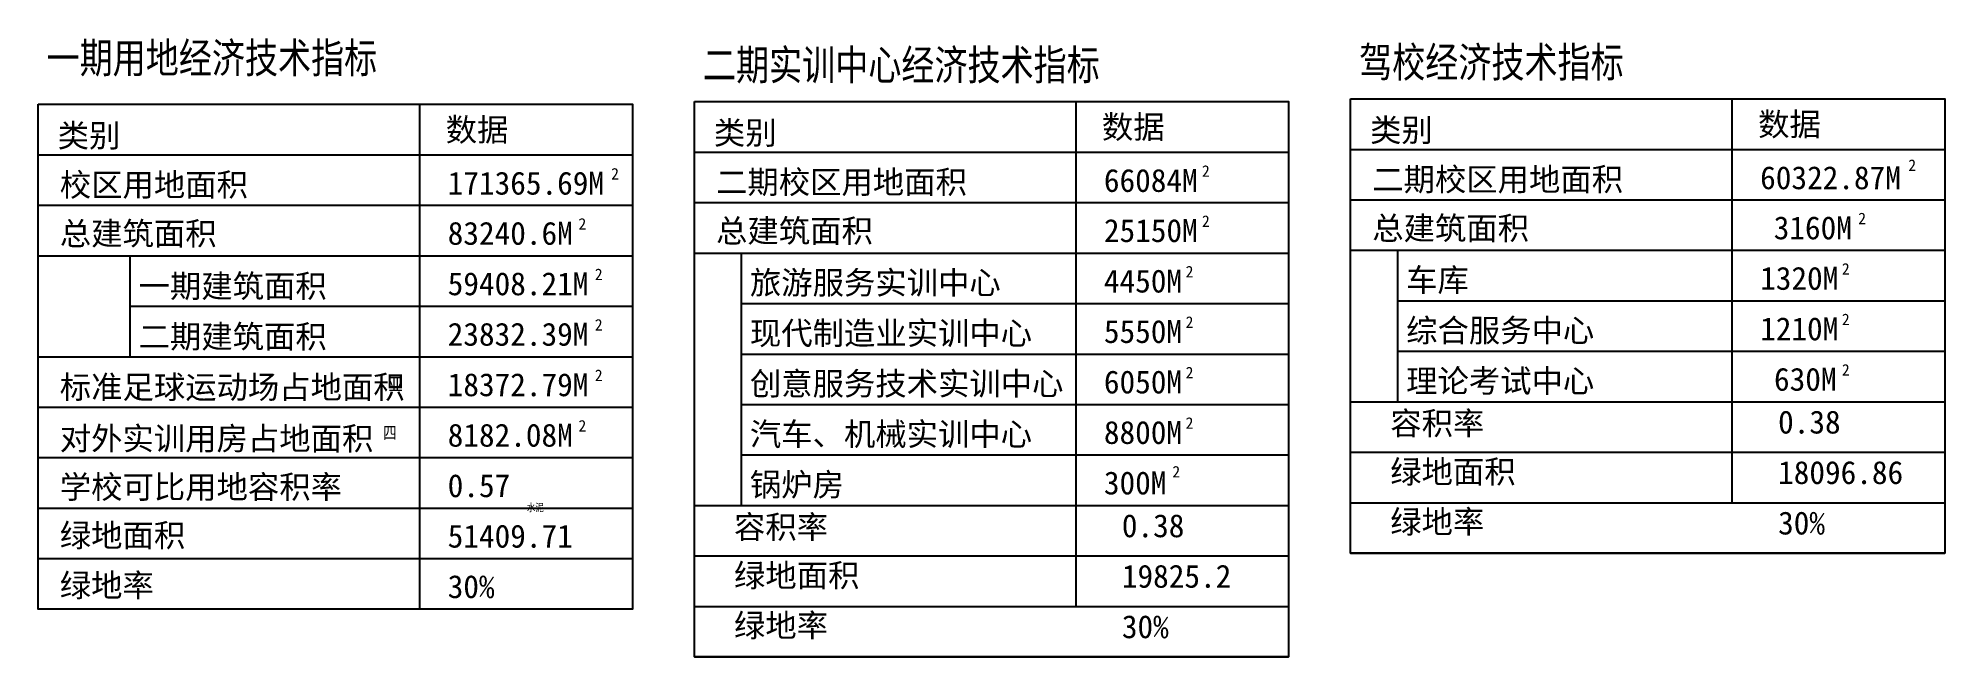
# Model space of a CAD drawing. Extents: x 34159 to 76259, y 14444 to 30378.
# Drawn here: x 34158.7 to 34536.7, y 14443.7 to 14566.2 of the extents above; entities that cross this region are included whole.
import ezdxf
from ezdxf.enums import TextEntityAlignment as Align

# ---------------------------------------------------------------- set-up
doc = ezdxf.new("R2010")
doc.units = 0
doc.header["$LTSCALE"] = 1000
doc.header["$MEASUREMENT"] = 0
doc.layers.add('DLSS', color=8, linetype='Continuous')
doc.layers.add('PUB_TEXT', color=7, linetype='Continuous')
doc.styles.add('_TEL_DIM', font='simhei.ttf', dxfattribs={"width": 0.8, "height": 3.5})
doc.styles.add('HZ', font='', dxfattribs={"width": 0.8})
doc.styles.add('宋体', font='')
doc.styles.get('HZ').set_extended_font_data('SimSun')
doc.styles.get('宋体').set_extended_font_data('SimSun')

msp = doc.modelspace()

# ---------------------------------------------------------------- texts
at = {"layer": 'DLSS', "color": 8, "linetype": 'Continuous', "style": 'HZ', "width": 0.8}
for s, height, p in [('亚', 2.5, (34229.56, 14497.72)), ('四', 2.5, (34228.39, 14488.02)), ('水泥', 1.5, (34257.24, 14473.29))]:
    msp.add_text(s, height=height, dxfattribs=at).set_placement(p, align=Align.MIDDLE)
at = {"layer": 'PUB_TEXT', "style": '_TEL_DIM', "width": 0.8}
for s, height, p in [('一期用地经济技术指标', 6.008, (34160.33, 14559.33)), ('二期实训中心经济技术指标', 6.0084, (34290.46, 14557.94)), ('驾校经济技术指标', 6.008, (34420.55, 14558.48))]:
    msp.add_text(s, height=height, dxfattribs=at).set_placement(p)
at = {"layer": 'PUB_TEXT', "style": '宋体'}
for s, height, p in [('类别', 4.557, (34162.53, 14544.67)), ('数据', 4.557, (34239.47, 14545.83)), ('类别', 4.557, (34292.63, 14545.21)), ('数据', 4.557, (34369.56, 14546.37)), ('类别', 4.557, (34422.72, 14545.75)), ('数据', 4.557, (34499.65, 14546.9)), ('2', 2.28, (34529.42, 14539.93)), ('校区用地面积', 4.557, (34162.96, 14534.92)), ('171365.69M', 4.557, (34239.86, 14535.24)), ('2', 2.28, (34272.26, 14538.24)), ('二期校区用地面积', 4.557, (34293.06, 14535.45)), ('66084M', 4.557, (34369.95, 14535.78)), ('2', 2.28, (34389.39, 14538.78)), ('二期校区用地面积', 4.557, (34423.15, 14535.99)), ('60322.87M', 4.557, (34500.05, 14536.32)), ('2', 2.28, (34265.78, 14528.31)), ('总建筑面积', 4.557, (34293.06, 14525.79)), ('2', 2.28, (34389.39, 14528.85)), ('总建筑面积', 4.557, (34423.15, 14526.32)), ('3160M', 4.557, (34502.74, 14526.39)), ('2', 2.28, (34519.49, 14529.39)), ('总建筑面积', 4.557, (34162.96, 14525.25)), ('83240.6M', 4.557, (34239.86, 14525.31)), ('25150M', 4.557, (34369.95, 14525.85)), ('一期建筑面积', 4.557, (34178.58, 14514.84)), ('59408.21M', 4.557, (34239.86, 14515.31)), ('2', 2.28, (34269.02, 14518.31)), ('旅游服务实训中心', 4.557, (34299.77, 14515.52)), ('4450M', 4.557, (34369.95, 14515.85)), ('2', 2.28, (34386.15, 14518.85)), ('车库', 4.557, (34429.87, 14516.06)), ('1320M', 4.557, (34500.05, 14516.39)), ('2', 2.28, (34516.25, 14519.39)), ('二期建筑面积', 4.557, (34178.58, 14504.84)), ('23832.39M', 4.557, (34239.86, 14505.31)), ('2', 2.28, (34269.02, 14508.31)), ('现代制造业实训中心', 4.557, (34299.77, 14505.52)), ('5550M', 4.557, (34369.95, 14505.85)), ('2', 2.28, (34386.15, 14508.85)), ('综合服务中心', 4.557, (34429.87, 14506.06)), ('1210M', 4.557, (34500.05, 14506.39)), ('2', 2.28, (34516.25, 14509.39)), ('2', 2.28, (34269.02, 14498.31)), ('创意服务技术实训中心', 4.557, (34299.77, 14495.52)), ('6050M', 4.557, (34369.95, 14495.85)), ('2', 2.28, (34386.15, 14498.85)), ('理论考试中心', 4.557, (34429.87, 14496.06)), ('630M', 4.557, (34502.8, 14496.39)), ('2', 2.28, (34516.25, 14499.39)), ('标准足球运动场占地面积', 4.557, (34162.96, 14494.84)), ('18372.79M', 4.557, (34239.86, 14495.31)), ('容积率', 4.557, (34426.72, 14487.65)), ('对外实训用房占地面积', 4.557, (34162.96, 14484.65)), ('8182.08M', 4.557, (34239.86, 14485.31)), ('2', 2.28, (34265.78, 14488.31)), ('汽车、机械实训中心', 4.557, (34299.77, 14485.52)), ('8800M', 4.557, (34369.95, 14485.85)), ('2', 2.28, (34386.15, 14488.85)), ('0.38', 4.557, (34503.61, 14487.91)), ('2', 2.28, (34383.52, 14479.21)), ('绿地面积', 4.557, (34426.72, 14478.06)), ('18096.86', 4.557, (34503.61, 14477.91)), ('学校可比用地容积率', 4.557, (34162.96, 14475.05)), ('0.57', 4.557, (34239.86, 14475.31)), ('锅炉房', 4.557, (34299.77, 14475.52)), ('300M', 4.557, (34369.95, 14475.85)), ('绿地面积', 4.557, (34162.96, 14465.46)), ('容积率', 4.557, (34296.62, 14467.11)), ('0.38', 4.557, (34373.51, 14467.37)), ('绿地率', 4.557, (34426.72, 14468.15)), ('30%', 4.557, (34503.61, 14467.91)), ('51409.71', 4.557, (34239.86, 14465.31)), ('绿地面积', 4.557, (34296.62, 14457.52)), ('绿地率', 4.557, (34162.96, 14455.56)), ('30%', 4.557, (34239.86, 14455.31)), ('19825.2', 4.557, (34373.51, 14457.37)), ('绿地率', 4.557, (34296.62, 14447.62)), ('30%', 4.557, (34373.51, 14447.37))]:
    msp.add_text(s, height=height, dxfattribs=at).set_placement(p)

# ---------------------------------------------------------------- linework, layer by layer
for p, q in [((34364.38, 14553.67), (34364.38, 14453.67)), ((34494.47, 14554.21), (34494.47, 14474.21)), ((34234.29, 14553.14), (34234.29, 14453.14)), ((34158.67, 14543.14), (34276.48, 14543.14)), ((34288.76, 14543.67), (34406.58, 14543.67)), ((34418.85, 14544.21), (34536.67, 14544.21)), ((34158.67, 14533.14), (34276.48, 14533.14)), ((34288.76, 14533.67), (34406.58, 14533.67)), ((34418.85, 14534.21), (34536.67, 14534.21)), ((34158.67, 14523.14), (34276.48, 14523.14)), ((34288.76, 14523.67), (34406.58, 14523.67)), ((34418.85, 14524.21), (34536.67, 14524.21)), ((34176.87, 14513.14), (34276.48, 14513.14)), ((34298.06, 14513.67), (34406.58, 14513.67)), ((34428.16, 14514.21), (34536.67, 14514.21)), ((34428.16, 14504.21), (34536.67, 14504.21)), ((34158.67, 14503.14), (34276.48, 14503.14)), ((34298.06, 14503.67), (34406.58, 14503.67)), ((34158.67, 14493.14), (34276.48, 14493.14)), ((34298.06, 14493.67), (34406.58, 14493.67)), ((34418.85, 14494.21), (34536.67, 14494.21)), ((34428.16, 14494.21), (34536.67, 14494.21)), ((34158.67, 14483.14), (34276.48, 14483.14)), ((34298.06, 14483.67), (34406.58, 14483.67)), ((34418.85, 14484.21), (34536.67, 14484.21)), ((34418.85, 14474.21), (34536.67, 14474.21)), ((34418.85, 14474.21), (34536.67, 14474.21)), ((34158.67, 14473.14), (34276.48, 14473.14)), ((34288.76, 14473.67), (34406.58, 14473.67)), ((34158.67, 14463.14), (34276.48, 14463.14)), ((34288.76, 14463.67), (34406.58, 14463.67)), ((34418.85, 14464.21), (34536.67, 14464.21)), ((34288.76, 14453.67), (34406.58, 14453.67)), ((34288.76, 14453.67), (34406.58, 14453.67)), ((34288.76, 14443.67), (34406.58, 14443.67))]:
    msp.add_line(p, q)
at = {"color": 0, "linetype": 'Continuous'}
for p, q in [((34176.87, 14523.14), (34176.87, 14503.14)), ((34298.06, 14523.81), (34298.06, 14473.67)), ((34428.16, 14524.35), (34428.16, 14494.21))]:
    msp.add_line(p, q, dxfattribs=at)
for points in [[(34288.76, 14553.67), (34406.58, 14553.67), (34406.58, 14443.67), (34288.76, 14443.67)], [(34418.85, 14554.21), (34536.67, 14554.21), (34536.67, 14464.21), (34418.85, 14464.21)], [(34158.67, 14553.14), (34276.48, 14553.14), (34276.48, 14453.14), (34158.67, 14453.14)]]:
    msp.add_lwpolyline(points, close=True)

msp.set_redraw_order([(e.dxf.handle, doc.entitydb.next_handle()) for e in msp.query("TEXT MTEXT ATTDEF DIMENSION ARC_DIMENSION")])  # texts and dimensions are drawn at this point

doc.saveas('drawing.dxf')
